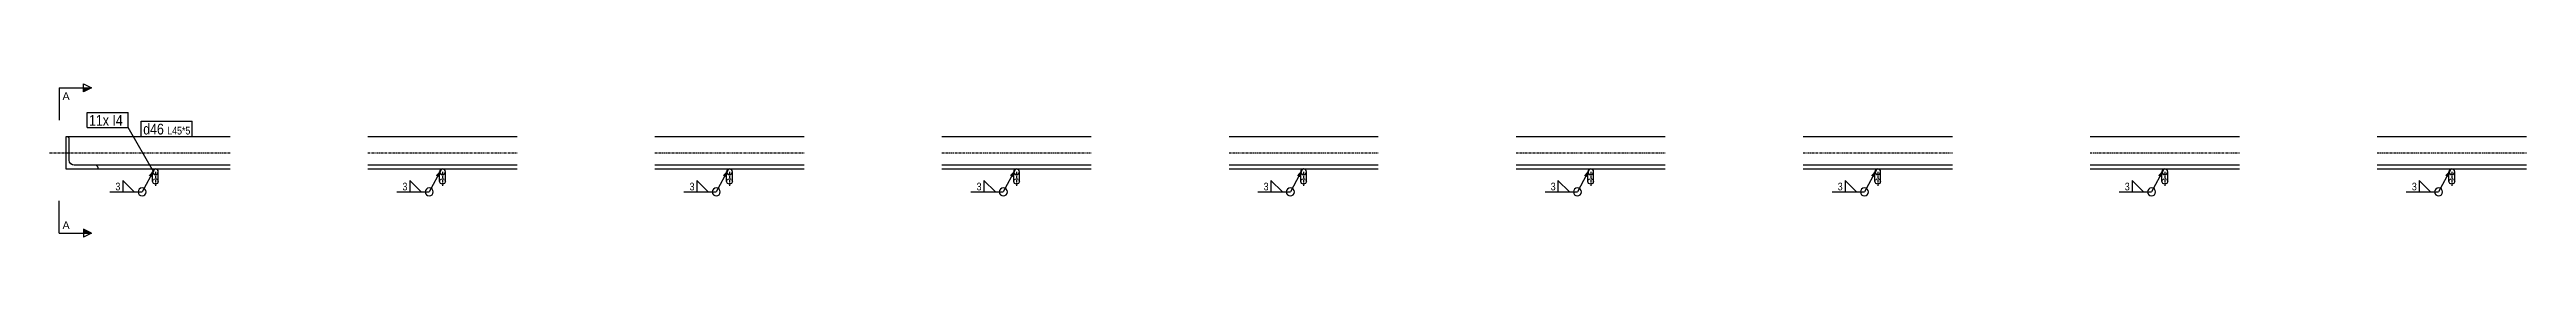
# Model space of a CAD drawing. Header units: millimetres. Extents: x 36 to 31194, y 2 to 1337.
# Drawn here: x 9708 to 13160, y 11 to 225 of the extents above; entities that cross this region are included whole.
import ezdxf

# ---------------------------------------------------------------- set-up
doc = ezdxf.new("R2010")
doc.units = ezdxf.units.MM
doc.linetypes.add('DXK_LINE_DOT2', pattern=[3.9198, 1.9599, -1.9599])
doc.linetypes.add('DXK_LINE_DOT3', pattern=[5.9187, 2.979, -0.9799, 0.9799, -0.9799])
doc.layers.add('STÅL', color=7, linetype='Continuous')
doc.layers.add('TEKST', color=7, linetype='Continuous')
doc.styles.add('Arial', font='ARIAL.TTF', dxfattribs={"height": 0.2})
doc.styles.add('Arial Narrow', font='ARIALN.TTF', dxfattribs={"height": 0.2})

msp = doc.modelspace()

# ---------------------------------------------------------------- hatches: boundary and pattern name
at = {"layer": 'TEKST', "linetype": 'Continuous'}
for color, points in [(30, [(9755.7, 213.6), (9755.7, 219.2), (9767, 219.2)]), (3, [(9846.7, 96.9), (9854.5, 105.5), (9851.7, 94.2)]), (3, [(10246.7, 96.9), (10254.5, 105.5), (10251.7, 94.2)]), (3, [(10646.7, 96.9), (10654.5, 105.5), (10651.7, 94.2)]), (3, [(11046.7, 96.9), (11054.5, 105.5), (11051.7, 94.2)]), (3, [(11446.7, 96.9), (11454.5, 105.5), (11451.7, 94.2)]), (3, [(11846.7, 96.9), (11854.5, 105.5), (11851.7, 94.2)]), (3, [(12246.7, 96.9), (12254.5, 105.5), (12251.7, 94.2)]), (3, [(12646.7, 96.9), (12654.5, 105.5), (12651.7, 94.2)]), (3, [(13046.7, 96.9), (13054.5, 105.5), (13051.7, 94.2)]), (30, [(9755.7, 16.4), (9755.7, 22), (9767, 16.4)])]:
    msp.add_hatch(color=color, dxfattribs=at).paths.add_polyline_path(points)

# ---------------------------------------------------------------- linework, layer by layer
at = {"layer": 'STÅL', "color": 2, "linetype": 'Continuous'}
for p, q in [((9731, 151.1), (9731, 106.1)), ((9960, 151.1), (9731, 151.1)), ((9733.8, 150.8), (9732.5, 151.1)), ((9734.9, 150), (9733.8, 150.8)), ((9735.7, 148.9), (9734.9, 150)), ((9736, 147.6), (9735.7, 148.9)), ((9736, 118.1), (9736, 147.6)), ((10360, 151.1), (10152, 151.1)), ((10760, 151.1), (10552, 151.1)), ((11160, 151.1), (10952, 151.1)), ((11560, 151.1), (11352, 151.1)), ((11960, 151.1), (11752, 151.1)), ((12360, 151.1), (12152, 151.1)), ((12760, 151.1), (12552, 151.1)), ((13160, 151.1), (12952, 151.1)), ((9731, 106.1), (9960, 106.1)), ((9736.5, 115.4), (9736, 118.1)), ((9738, 113.1), (9736.5, 115.4)), ((9740.3, 111.6), (9738, 113.1)), ((9743, 111.1), (9740.3, 111.6)), ((9960, 111.1), (9743, 111.1)), ((9773.8, 110.8), (9772.5, 111.1)), ((9774.9, 110), (9773.8, 110.8)), ((9775.7, 108.9), (9774.9, 110)), ((9776, 107.6), (9775.7, 108.9)), ((9776, 106.1), (9776, 107.6)), ((10360, 111.1), (10152, 111.1)), ((10152, 106.1), (10360, 106.1)), ((10760, 111.1), (10552, 111.1)), ((10552, 106.1), (10760, 106.1)), ((11160, 111.1), (10952, 111.1)), ((10952, 106.1), (11160, 106.1)), ((11560, 111.1), (11352, 111.1)), ((11352, 106.1), (11560, 106.1)), ((11960, 111.1), (11752, 111.1)), ((11752, 106.1), (11960, 106.1)), ((12360, 111.1), (12152, 111.1)), ((12152, 106.1), (12360, 106.1)), ((12760, 111.1), (12552, 111.1)), ((12552, 106.1), (12760, 106.1)), ((13160, 111.1), (12952, 111.1)), ((12952, 106.1), (13160, 106.1)), ((9852, 88.5), (9852, 102.1)), ((9853.1, 85.7), (9852, 88.5)), ((9856, 84.6), (9853.1, 85.7)), ((9858.8, 85.7), (9856, 84.6)), ((9860, 88.5), (9858.8, 85.7)), ((9860, 88.5), (9860, 102.1)), ((10252, 88.5), (10252, 102.1)), ((10253.1, 85.7), (10252, 88.5)), ((10256, 84.6), (10253.1, 85.7)), ((10258.8, 85.7), (10256, 84.6)), ((10260, 88.5), (10258.8, 85.7)), ((10260, 88.5), (10260, 102.1)), ((10652, 88.5), (10652, 102.1)), ((10653.1, 85.7), (10652, 88.5)), ((10656, 84.6), (10653.1, 85.7)), ((10658.8, 85.7), (10656, 84.6)), ((10660, 88.5), (10658.8, 85.7)), ((10660, 88.5), (10660, 102.1)), ((11052, 88.5), (11052, 102.1)), ((11053.1, 85.7), (11052, 88.5)), ((11056, 84.6), (11053.1, 85.7)), ((11058.8, 85.7), (11056, 84.6)), ((11060, 88.5), (11058.8, 85.7)), ((11060, 88.5), (11060, 102.1)), ((11452, 88.5), (11452, 102.1)), ((11453.1, 85.7), (11452, 88.5)), ((11456, 84.6), (11453.1, 85.7)), ((11458.8, 85.7), (11456, 84.6)), ((11460, 88.5), (11458.8, 85.7)), ((11460, 88.5), (11460, 102.1)), ((11852, 88.5), (11852, 102.1)), ((11853.1, 85.7), (11852, 88.5)), ((11856, 84.6), (11853.1, 85.7)), ((11858.8, 85.7), (11856, 84.6)), ((11860, 88.5), (11858.8, 85.7)), ((11860, 88.5), (11860, 102.1)), ((12252, 88.5), (12252, 102.1)), ((12253.1, 85.7), (12252, 88.5)), ((12256, 84.6), (12253.1, 85.7)), ((12258.8, 85.7), (12256, 84.6)), ((12260, 88.5), (12258.8, 85.7)), ((12260, 88.5), (12260, 102.1)), ((12652, 88.5), (12652, 102.1)), ((12653.1, 85.7), (12652, 88.5)), ((12656, 84.6), (12653.1, 85.7)), ((12658.8, 85.7), (12656, 84.6)), ((12660, 88.5), (12658.8, 85.7)), ((12660, 88.5), (12660, 102.1)), ((13052, 88.5), (13052, 102.1)), ((13053.1, 85.7), (13052, 88.5)), ((13056, 84.6), (13053.1, 85.7)), ((13058.8, 85.7), (13056, 84.6)), ((13060, 88.5), (13058.8, 85.7)), ((13060, 88.5), (13060, 102.1))]:
    msp.add_line(p, q, dxfattribs=at)
at = {"layer": 'STÅL', "color": 7, "linetype": 'DXK_LINE_DOT3'}
for p, q in [((9708.5, 128.6), (9960, 128.6)), ((10152, 128.6), (10360, 128.6)), ((10552, 128.6), (10760, 128.6)), ((10952, 128.6), (11160, 128.6)), ((11352, 128.6), (11560, 128.6)), ((11752, 128.6), (11960, 128.6)), ((12152, 128.6), (12360, 128.6)), ((12552, 128.6), (12760, 128.6)), ((12952, 128.6), (13160, 128.6)), ((9856, 102.1), (9856, 102.1)), ((9856, 102.1), (9856, 82.5)), ((10256, 102.1), (10256, 102.1)), ((10256, 102.1), (10256, 82.5)), ((10656, 102.1), (10656, 102.1)), ((10656, 102.1), (10656, 82.5)), ((11056, 102.1), (11056, 102.1)), ((11056, 102.1), (11056, 82.5)), ((11456, 102.1), (11456, 102.1)), ((11456, 102.1), (11456, 82.5)), ((11856, 102.1), (11856, 102.1)), ((11856, 102.1), (11856, 82.5)), ((12256, 102.1), (12256, 102.1)), ((12256, 102.1), (12256, 82.5)), ((12656, 102.1), (12656, 102.1)), ((12656, 102.1), (12656, 82.5)), ((13056, 102.1), (13056, 102.1)), ((13056, 102.1), (13056, 82.5))]:
    msp.add_line(p, q, dxfattribs=at)
at = {"layer": 'STÅL', "color": 7, "linetype": 'DXK_LINE_DOT2'}
for p, q in [((9853.1, 104.9), (9852, 102.1)), ((9856, 106.1), (9853.1, 104.9)), ((9858.8, 104.9), (9856, 106.1)), ((9860, 102.1), (9858.8, 104.9)), ((10253.1, 104.9), (10252, 102.1)), ((10256, 106.1), (10253.1, 104.9)), ((10258.8, 104.9), (10256, 106.1)), ((10260, 102.1), (10258.8, 104.9)), ((10653.1, 104.9), (10652, 102.1)), ((10656, 106.1), (10653.1, 104.9)), ((10658.8, 104.9), (10656, 106.1)), ((10660, 102.1), (10658.8, 104.9)), ((11053.1, 104.9), (11052, 102.1)), ((11056, 106.1), (11053.1, 104.9)), ((11058.8, 104.9), (11056, 106.1)), ((11060, 102.1), (11058.8, 104.9)), ((11453.1, 104.9), (11452, 102.1)), ((11456, 106.1), (11453.1, 104.9)), ((11458.8, 104.9), (11456, 106.1)), ((11460, 102.1), (11458.8, 104.9)), ((11853.1, 104.9), (11852, 102.1)), ((11856, 106.1), (11853.1, 104.9)), ((11858.8, 104.9), (11856, 106.1)), ((11860, 102.1), (11858.8, 104.9)), ((12253.1, 104.9), (12252, 102.1)), ((12256, 106.1), (12253.1, 104.9)), ((12258.8, 104.9), (12256, 106.1)), ((12260, 102.1), (12258.8, 104.9)), ((12653.1, 104.9), (12652, 102.1)), ((12656, 106.1), (12653.1, 104.9)), ((12658.8, 104.9), (12656, 106.1)), ((12660, 102.1), (12658.8, 104.9)), ((13053.1, 104.9), (13052, 102.1)), ((13056, 106.1), (13053.1, 104.9)), ((13058.8, 104.9), (13056, 106.1)), ((13060, 102.1), (13058.8, 104.9)), ((9852, 102.1), (9853.1, 99.2)), ((9852, 88.5), (9853.1, 91.4)), ((9853.1, 99.2), (9856, 98.1)), ((9853.1, 91.4), (9856, 92.5)), ((9856, 98.1), (9858.8, 99.2)), ((9856, 92.5), (9858.8, 91.4)), ((9858.8, 99.2), (9860, 102.1)), ((9858.8, 91.4), (9860, 88.5)), ((10252, 102.1), (10253.1, 99.2)), ((10252, 88.5), (10253.1, 91.4)), ((10253.1, 99.2), (10256, 98.1)), ((10253.1, 91.4), (10256, 92.5)), ((10256, 98.1), (10258.8, 99.2)), ((10256, 92.5), (10258.8, 91.4)), ((10258.8, 99.2), (10260, 102.1)), ((10258.8, 91.4), (10260, 88.5)), ((10652, 102.1), (10653.1, 99.2)), ((10652, 88.5), (10653.1, 91.4)), ((10653.1, 99.2), (10656, 98.1)), ((10653.1, 91.4), (10656, 92.5)), ((10656, 98.1), (10658.8, 99.2)), ((10656, 92.5), (10658.8, 91.4)), ((10658.8, 99.2), (10660, 102.1)), ((10658.8, 91.4), (10660, 88.5)), ((11052, 102.1), (11053.1, 99.2)), ((11052, 88.5), (11053.1, 91.4)), ((11053.1, 99.2), (11056, 98.1)), ((11053.1, 91.4), (11056, 92.5)), ((11056, 98.1), (11058.8, 99.2)), ((11056, 92.5), (11058.8, 91.4)), ((11058.8, 99.2), (11060, 102.1)), ((11058.8, 91.4), (11060, 88.5)), ((11452, 102.1), (11453.1, 99.2)), ((11452, 88.5), (11453.1, 91.4)), ((11453.1, 99.2), (11456, 98.1)), ((11453.1, 91.4), (11456, 92.5)), ((11456, 98.1), (11458.8, 99.2)), ((11456, 92.5), (11458.8, 91.4)), ((11458.8, 99.2), (11460, 102.1)), ((11458.8, 91.4), (11460, 88.5)), ((11852, 102.1), (11853.1, 99.2)), ((11852, 88.5), (11853.1, 91.4)), ((11853.1, 99.2), (11856, 98.1)), ((11853.1, 91.4), (11856, 92.5)), ((11856, 98.1), (11858.8, 99.2)), ((11856, 92.5), (11858.8, 91.4)), ((11858.8, 99.2), (11860, 102.1)), ((11858.8, 91.4), (11860, 88.5)), ((12252, 102.1), (12253.1, 99.2)), ((12252, 88.5), (12253.1, 91.4)), ((12253.1, 99.2), (12256, 98.1)), ((12253.1, 91.4), (12256, 92.5)), ((12256, 98.1), (12258.8, 99.2)), ((12256, 92.5), (12258.8, 91.4)), ((12258.8, 99.2), (12260, 102.1)), ((12258.8, 91.4), (12260, 88.5)), ((12652, 102.1), (12653.1, 99.2)), ((12652, 88.5), (12653.1, 91.4)), ((12653.1, 99.2), (12656, 98.1)), ((12653.1, 91.4), (12656, 92.5)), ((12656, 98.1), (12658.8, 99.2)), ((12656, 92.5), (12658.8, 91.4)), ((12658.8, 99.2), (12660, 102.1)), ((12658.8, 91.4), (12660, 88.5)), ((13052, 102.1), (13053.1, 99.2)), ((13052, 88.5), (13053.1, 91.4)), ((13053.1, 99.2), (13056, 98.1)), ((13053.1, 91.4), (13056, 92.5)), ((13056, 98.1), (13058.8, 99.2)), ((13056, 92.5), (13058.8, 91.4)), ((13058.8, 99.2), (13060, 102.1)), ((13058.8, 91.4), (13060, 88.5))]:
    msp.add_line(p, q, dxfattribs=at)
at = {"layer": 'STÅL', "color": 2, "linetype": 'Continuous'}
for centre, start, end in [((9856, 102.1), 0, 180), ((10256, 102.1), 0, 180), ((10656, 102.1), 0, 180), ((11056, 102.1), 0, 180), ((11456, 102.1), 0, 180), ((11856, 102.1), 0, 180), ((12256, 102.1), 0, 180), ((12656, 102.1), 0, 180), ((13056, 102.1), 0, 180), ((9856, 102.1), 180, 0), ((10256, 102.1), 180, 0), ((10656, 102.1), 180, 0), ((11056, 102.1), 180, 0), ((11456, 102.1), 180, 0), ((11856, 102.1), 180, 0), ((12256, 102.1), 180, 0), ((12656, 102.1), 180, 0), ((13056, 102.1), 180, 0)]:
    msp.add_arc(centre, 4, start, end, dxfattribs=at)
at = {"layer": 'TEKST', "color": 30, "linetype": 'Continuous'}
for p, q in [((9755.7, 213.6), (9755.7, 224.9)), ((9755.7, 224.9), (9767, 219.2)), ((9767, 219.2), (9755.7, 213.6)), ((9767, 16.4), (9755.7, 22)), ((9755.7, 22), (9755.7, 10.8)), ((9767, 16.4), (9755.7, 10.8))]:
    msp.add_line(p, q, dxfattribs=at)
at = {"layer": 'TEKST', "color": 3, "linetype": 'Continuous'}
for p, q in [((9854.5, 105.5), (9837.5, 73.9)), ((10254.5, 105.5), (10237.5, 73.9)), ((10654.5, 105.5), (10637.5, 73.9)), ((11054.5, 105.5), (11037.5, 73.9)), ((11454.5, 105.5), (11437.5, 73.9)), ((11854.5, 105.5), (11837.5, 73.9)), ((12254.5, 105.5), (12237.5, 73.9)), ((12654.5, 105.5), (12637.5, 73.9)), ((13054.5, 105.5), (13037.5, 73.9))]:
    msp.add_line(p, q, dxfattribs=at)
for centre, start, end in [((9837.5, 73.9), 90, 270), ((9837.5, 73.9), 270, 90), ((10237.5, 73.9), 90, 270), ((10237.5, 73.9), 270, 90), ((10637.5, 73.9), 90, 270), ((10637.5, 73.9), 270, 90), ((11037.5, 73.9), 90, 270), ((11037.5, 73.9), 270, 90), ((11437.5, 73.9), 90, 270), ((11437.5, 73.9), 270, 90), ((11837.5, 73.9), 90, 270), ((11837.5, 73.9), 270, 90), ((12237.5, 73.9), 90, 270), ((12237.5, 73.9), 270, 90), ((12637.5, 73.9), 90, 270), ((12637.5, 73.9), 270, 90), ((13037.5, 73.9), 90, 270), ((13037.5, 73.9), 270, 90)]:
    msp.add_arc(centre, 5.62, start, end, dxfattribs=at)

# ---------------------------------------------------------------- wipeouts: each hides what was drawn before it
at = {"color": 0, "linetype": 'Continuous'}
for points in [[(9736.5, 202.4), (9736.5, 213.6), (9726.5, 213.6), (9726.5, 202.4)], [(9736.5, 22), (9736.5, 33.3), (9726.5, 33.3), (9726.5, 22)]]:
    msp.add_wipeout(points, dxfattribs=at).dxf.layer = 'TEKST'
at = {"color": 0}
for points in [[(10208, 75.2), (10208, 88.3), (10199.4, 88.3), (10199.4, 75.2)], [(10608, 75.2), (10608, 88.3), (10599.4, 88.3), (10599.4, 75.2)], [(11008, 75.2), (11008, 88.3), (10999.4, 88.3), (10999.4, 75.2)], [(11408, 75.2), (11408, 88.3), (11399.4, 88.3), (11399.4, 75.2)], [(11808, 75.2), (11808, 88.3), (11799.4, 88.3), (11799.4, 75.2)], [(12208, 75.2), (12208, 88.3), (12199.4, 88.3), (12199.4, 75.2)], [(12608, 75.2), (12608, 88.3), (12599.4, 88.3), (12599.4, 75.2)], [(13008, 75.2), (13008, 88.3), (12999.4, 88.3), (12999.4, 75.2)]]:
    msp.add_wipeout(points, dxfattribs=at).dxf.layer = 'TEKST'

# ---------------------------------------------------------------- next in the draw order: linework, layer by layer
at = {"layer": 'TEKST', "color": 7, "linetype": 'Continuous'}
for p, q in [((9722, 219.2), (9722, 174.2)), ((9722, 219.2), (9767, 219.2)), ((9722, 16.4), (9722, 61.4)), ((9722, 16.4), (9767, 16.4))]:
    msp.add_line(p, q, dxfattribs=at)
at = {"layer": 'TEKST', "color": 3, "linetype": 'Continuous'}
for p, q in [((10192.4, 73.9), (10237.5, 73.9)), ((10226.4, 73.9), (10210.4, 89.9)), ((10210.4, 89.9), (10210.4, 73.9)), ((10210.4, 73.9), (10226.4, 73.9)), ((10592.4, 73.9), (10637.5, 73.9)), ((10626.4, 73.9), (10610.4, 89.9)), ((10610.4, 89.9), (10610.4, 73.9)), ((10610.4, 73.9), (10626.4, 73.9)), ((10992.4, 73.9), (11037.5, 73.9)), ((11026.4, 73.9), (11010.4, 89.9)), ((11010.4, 89.9), (11010.4, 73.9)), ((11010.4, 73.9), (11026.4, 73.9)), ((11392.4, 73.9), (11437.5, 73.9)), ((11426.4, 73.9), (11410.4, 89.9)), ((11410.4, 89.9), (11410.4, 73.9)), ((11410.4, 73.9), (11426.4, 73.9)), ((11792.4, 73.9), (11837.5, 73.9)), ((11826.4, 73.9), (11810.4, 89.9)), ((11810.4, 89.9), (11810.4, 73.9)), ((11810.4, 73.9), (11826.4, 73.9)), ((12192.4, 73.9), (12237.5, 73.9)), ((12226.4, 73.9), (12210.4, 89.9)), ((12210.4, 89.9), (12210.4, 73.9)), ((12210.4, 73.9), (12226.4, 73.9)), ((12592.4, 73.9), (12637.5, 73.9)), ((12626.4, 73.9), (12610.4, 89.9)), ((12610.4, 89.9), (12610.4, 73.9)), ((12610.4, 73.9), (12626.4, 73.9)), ((12992.4, 73.9), (13037.5, 73.9)), ((13026.4, 73.9), (13010.4, 89.9)), ((13010.4, 89.9), (13010.4, 73.9)), ((13010.4, 73.9), (13026.4, 73.9))]:
    msp.add_line(p, q, dxfattribs=at)

# ---------------------------------------------------------------- next in the draw order: texts
at = {"layer": 'TEKST', "color": 3, "linetype": 'Continuous', "style": 'Arial'}
for p in [(9726.5, 202.4), (9726.5, 22)]:
    msp.add_text('A', height=10.7, dxfattribs=at).set_placement(p)
at = {"layer": 'TEKST', "color": 3, "style": 'Arial Narrow'}
for p in [(10200.3, 76.1), (10600.3, 76.1), (11000.3, 76.1), (11400.3, 76.1), (11800.3, 76.1), (12200.3, 76.1), (12600.3, 76.1), (13000.3, 76.1)]:
    msp.add_text('3', height=10.7, dxfattribs=at).set_placement(p)

# ---------------------------------------------------------------- next in the draw order: wipeouts: each hides what was drawn before it
at = {"color": 0}
msp.add_wipeout([(9791.3, 166.5), (9791.3, 182.2), (9763.5, 182.2), (9763.5, 166.5)], dxfattribs=at).dxf.layer = 'TEKST'

# ---------------------------------------------------------------- next in the draw order: wipeouts: each hides what was drawn before it
msp.add_wipeout([(9791.3, 166.5), (9791.3, 182.2), (9763.5, 182.2), (9763.5, 166.5)], dxfattribs=at).dxf.layer = 'TEKST'

# ---------------------------------------------------------------- next in the draw order: linework, layer by layer
at = {"layer": 'TEKST', "color": 7, "linetype": 'Continuous'}
msp.add_line((9760.8, 163.8), (9760.8, 184.9), dxfattribs=at)

# ---------------------------------------------------------------- next in the draw order: wipeouts: each hides what was drawn before it
at = {"color": 0}
msp.add_wipeout([(9810.4, 166.5), (9810.4, 182.2), (9796.1, 182.2), (9796.1, 166.5)], dxfattribs=at).dxf.layer = 'TEKST'

# ---------------------------------------------------------------- next in the draw order: wipeouts: each hides what was drawn before it
msp.add_wipeout([(9810.4, 166.5), (9810.4, 182.2), (9796.1, 182.2), (9796.1, 166.5)], dxfattribs=at).dxf.layer = 'TEKST'

# ---------------------------------------------------------------- next in the draw order: linework, layer by layer
at = {"layer": 'TEKST', "color": 7, "linetype": 'Continuous'}
for p, q in [((9760.8, 184.9), (9817.9, 184.9)), ((9817.9, 163.8), (9817.9, 184.9)), ((9760.8, 163.8), (9817.9, 163.8)), ((9853.9, 101.4), (9817.9, 163.8))]:
    msp.add_line(p, q, dxfattribs=at)

# ---------------------------------------------------------------- next in the draw order: texts
at = {"layer": 'TEKST', "color": 3, "style": 'Arial Narrow'}
for s, p in [('11x', (9763.5, 166.5)), ('I4', (9796.1, 166.5))]:
    msp.add_text(s, height=15.03, dxfattribs=at).set_placement(p)

# ---------------------------------------------------------------- next in the draw order: wipeouts: each hides what was drawn before it
at = {"color": 0}
for points in [[(9867.8, 154.2), (9867.8, 170), (9839, 170), (9839, 154.2)], [(9808, 75.2), (9808, 88.3), (9799.4, 88.3), (9799.4, 75.2)]]:
    msp.add_wipeout(points, dxfattribs=at).dxf.layer = 'TEKST'

# ---------------------------------------------------------------- next in the draw order: linework, layer by layer
at = {"layer": 'TEKST', "color": 3, "linetype": 'Continuous'}
for p, q in [((9792.4, 73.9), (9837.5, 73.9)), ((9826.4, 73.9), (9810.4, 89.9)), ((9810.4, 89.9), (9810.4, 73.9)), ((9810.4, 73.9), (9826.4, 73.9))]:
    msp.add_line(p, q, dxfattribs=at)

# ---------------------------------------------------------------- next in the draw order: texts
at = {"layer": 'TEKST', "color": 3, "style": 'Arial Narrow'}
msp.add_text('3', height=10.7, dxfattribs=at).set_placement((9800.3, 76.1))

# ---------------------------------------------------------------- next in the draw order: wipeouts: each hides what was drawn before it
at = {"color": 0}
msp.add_wipeout([(9867.8, 154.2), (9867.8, 170), (9839, 170), (9839, 154.2)], dxfattribs=at).dxf.layer = 'TEKST'

# ---------------------------------------------------------------- next in the draw order: linework, layer by layer
at = {"layer": 'TEKST', "color": 7, "linetype": 'Continuous'}
msp.add_line((9836.3, 151.5), (9836.3, 172.7), dxfattribs=at)

# ---------------------------------------------------------------- next in the draw order: wipeouts: each hides what was drawn before it
at = {"color": 0}
msp.add_wipeout([(9904.7, 154.2), (9904.7, 165.5), (9872.5, 165.5), (9872.5, 154.2)], dxfattribs=at).dxf.layer = 'TEKST'

# ---------------------------------------------------------------- next in the draw order: wipeouts: each hides what was drawn before it
msp.add_wipeout([(9904.7, 154.2), (9904.7, 165.5), (9872.5, 165.5), (9872.5, 154.2)], dxfattribs=at).dxf.layer = 'TEKST'

# ---------------------------------------------------------------- next in the draw order: linework, layer by layer
at = {"layer": 'TEKST', "color": 7, "linetype": 'Continuous'}
for p, q in [((9836.3, 172.7), (9907.4, 172.7)), ((9907.4, 151.5), (9907.4, 172.7)), ((9836.3, 151.5), (9907.4, 151.5))]:
    msp.add_line(p, q, dxfattribs=at)

# ---------------------------------------------------------------- next in the draw order: texts
at = {"layer": 'TEKST', "color": 3, "style": 'Arial Narrow'}
for s, height, p in [('d46', 15.03, (9839, 154.2)), ('L45*5', 10.74, (9872.5, 154.2))]:
    msp.add_text(s, height=height, dxfattribs=at).set_placement(p)

doc.saveas('drawing.dxf')
